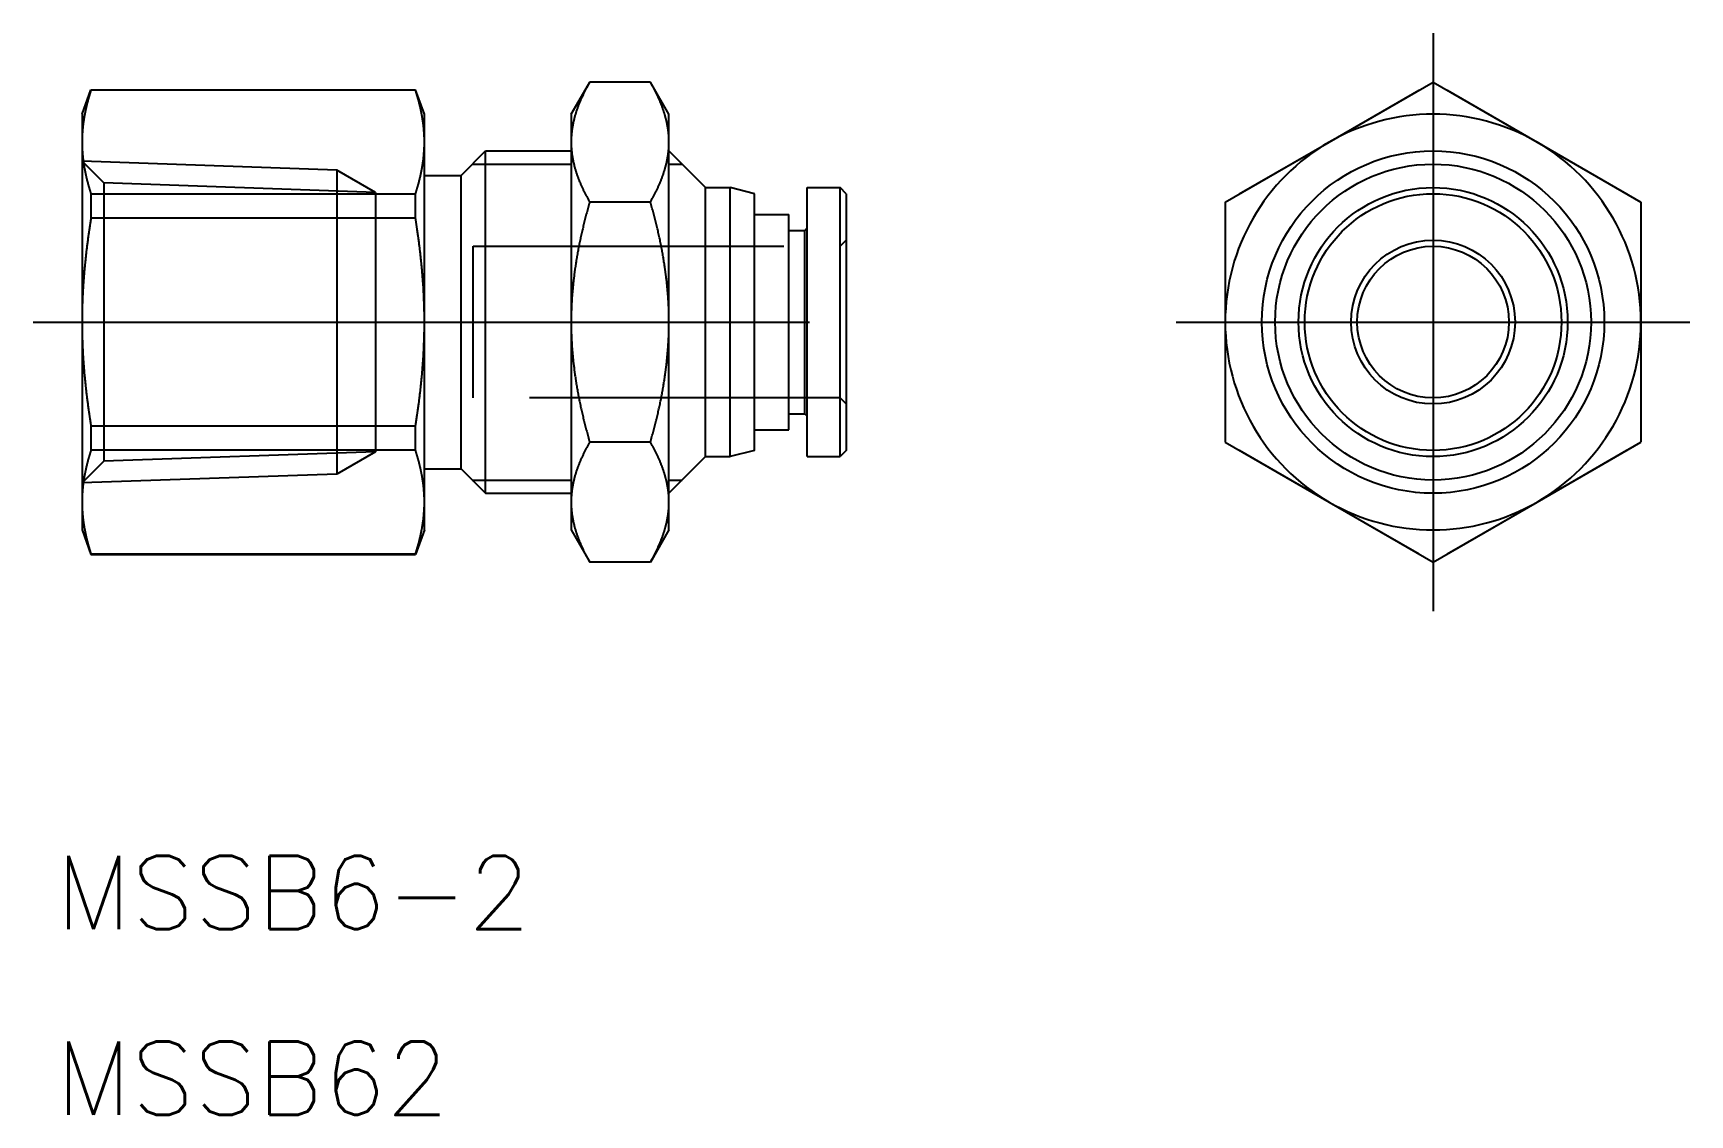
# Model space of a CAD drawing. Extents: x -2 to 65.7, y -32.4 to 11.8.
import ezdxf

# ---------------------------------------------------------------- set-up
doc = ezdxf.new("R2010")
doc.units = 0
doc.linetypes.add('CENTER', pattern=[50.8, 31.75, -6.35, 6.35, -6.35])
doc.linetypes.add('DASHED', pattern=[19.05, 12.7, -6.35])
doc.layers.get('0').update_dxf_attribs({"linetype": 'CONTINUOUS'})
doc.layers.add('CENTER', color=1, linetype='CENTER')
doc.styles.get("Standard").update_dxf_attribs({"font": 'txt.shx', "height": 3, "bigfont": 'bigfont.shx'})

msp = doc.modelspace()

# ---------------------------------------------------------------- texts
at = {"color": 7, "linetype": 'CONTINUOUS'}
for s, p in [('MSSB6-2', (-1.071, -24.83)), ('MSSB62', (-1.071, -32.418))]:
    msp.add_text(s, height=3, dxfattribs=at).set_placement(p)

# ---------------------------------------------------------------- linework, layer by layer
at = {"color": 7, "linetype": 'CONTINUOUS'}
for p, q in [((0, 8.5), (0.364, 9.5)), ((0.364, 9.5), (13.636, 9.5)), ((0.364, 9.5), (0.364, 9.483)), ((14, 8.5), (13.636, 9.5)), ((13.636, 9.483), (13.636, 9.5)), ((20, 8.5), (20.759, 9.815)), ((23.241, 9.815), (20.759, 9.815)), ((24, 8.5), (23.241, 9.815)), ((50.996, 7.361), (55.246, 9.815)), ((55.246, 9.815), (59.496, 7.361)), ((13.636, 9.483), (0.364, 9.483)), ((50.996, 7.361), (54.671, 9.483)), ((55.822, 9.483), (59.496, 7.361)), ((0, 8.5), (0, 7.361)), ((14, 7.361), (14, 8.5)), ((20, 8.5), (20, 7.361)), ((24, 7.361), (24, 8.5)), ((0, 7.361), (0, 0)), ((14, 0), (14, 7.361)), ((15.5, 6), (16.5, 7)), ((16.5, -7), (16.5, 7)), ((16.5, 7), (20, 7)), ((20, 7.361), (20, 0)), ((24, 0), (24, 7.361)), ((25.5, 5.5), (24, 7)), ((46.746, 4.907), (50.996, 7.361)), ((47.322, 5.24), (50.996, 7.361)), ((59.496, 7.361), (63.746, 4.907)), ((59.496, 7.361), (63.171, 5.24)), ((14, 6), (15.5, 6)), ((15.5, -6), (15.5, 6)), ((25.5, -5.5), (25.5, 5.5)), ((25.5, 5.5), (26.5, 5.5)), ((26.5, -5.5), (26.5, 5.5)), ((27.5, 5.25), (26.5, 5.5)), ((29.65, -5.5), (29.65, 5.5)), ((29.65, 5.5), (31, 5.5)), ((31, -5.5), (31, 5.5)), ((31.25, 5.25), (31, 5.5)), ((0.364, 5.24), (13.636, 5.24)), ((0.364, 5.24), (0.364, 4.243)), ((13.636, 4.243), (13.636, 5.24)), ((23.241, 4.907), (20.759, 4.907)), ((27.5, -5.25), (27.5, 5.25)), ((31.25, 5.25), (31.25, -5.25)), ((46.746, 4.907), (46.746, 0)), ((63.746, 4.907), (63.746, 0)), ((13.636, 4.243), (0.364, 4.243)), ((27.5, 4.4), (28.9, 4.4)), ((28.9, -4.4), (28.9, 4.4)), ((46.746, 4.243), (46.746, 0)), ((63.746, 4.243), (63.746, 0)), ((28.9, 3.75), (29.55, 3.75)), ((29.55, 3.75), (29.65, 3.85)), ((29.55, -3.75), (29.55, 3.75)), ((0, 0), (0, -7.361)), ((14, -7.361), (14, 0)), ((20, 0), (20, -7.361)), ((24, -7.361), (24, 0)), ((46.746, 0), (46.746, -4.907)), ((46.746, 0), (46.746, -4.243)), ((63.746, 0), (63.746, -4.907)), ((63.746, 0), (63.746, -4.243)), ((28.9, -3.75), (29.55, -3.75)), ((29.55, -3.75), (29.65, -3.85)), ((0.364, -4.243), (13.636, -4.243)), ((0.364, -4.243), (0.364, -5.24)), ((13.636, -5.24), (13.636, -4.243)), ((27.5, -4.4), (28.9, -4.4)), ((13.636, -5.24), (0.364, -5.24)), ((23.241, -4.907), (20.759, -4.907)), ((27.5, -5.25), (26.5, -5.5)), ((31.25, -5.25), (31, -5.5)), ((46.746, -4.907), (50.996, -7.361)), ((47.322, -5.24), (50.996, -7.361)), ((59.496, -7.361), (63.746, -4.907)), ((59.496, -7.361), (63.171, -5.24)), ((14, -6), (15.5, -6)), ((15.5, -6), (16.5, -7)), ((25.5, -5.5), (24, -7)), ((25.5, -5.5), (26.5, -5.5)), ((29.65, -5.5), (31, -5.5)), ((0, -7.361), (0, -8.5)), ((14, -8.5), (14, -7.361)), ((16.5, -7), (20, -7)), ((20, -7.361), (20, -8.5)), ((24, -8.5), (24, -7.361)), ((50.996, -7.361), (55.246, -9.815)), ((50.996, -7.361), (54.671, -9.483)), ((55.246, -9.815), (59.496, -7.361)), ((55.822, -9.483), (59.496, -7.361)), ((0, -8.5), (0.364, -9.5)), ((14, -8.5), (13.636, -9.5)), ((20, -8.5), (20.759, -9.815)), ((24, -8.5), (23.241, -9.815)), ((0.364, -9.483), (13.636, -9.483)), ((0.364, -9.483), (0.364, -9.5)), ((13.636, -9.5), (13.636, -9.483)), ((0.364, -9.5), (13.636, -9.5)), ((23.241, -9.815), (20.759, -9.815))]:
    msp.add_line(p, q, dxfattribs=at)
at = {"color": 3, "linetype": 'DASHED'}
for p, q in [((10.422, 6.215), (0, 6.578)), ((0, 6.578), (0.887, 5.692)), ((10.422, 6.215), (10.422, -6.215)), ((12, 5.303), (10.422, 6.215)), ((12, 5.303), (0.887, 5.692)), ((0.887, 5.692), (0.887, -5.692)), ((12, 5.303), (12, -5.303)), ((16, -3.1), (16, 3.1)), ((16, 3.1), (31, 3.1)), ((31, 3.1), (31.25, 3.35)), ((31, -3.1), (16, -3.1)), ((31.25, -3.35), (31, -3.1)), ((12, -5.303), (0.887, -5.692)), ((12, -5.303), (10.422, -6.215)), ((0, -6.579), (0.887, -5.692)), ((10.422, -6.215), (0, -6.579))]:
    msp.add_line(p, q, dxfattribs=at)
at = {"color": 3, "linetype": 'CONTINUOUS'}
for p, q in [((15.959, 6.458), (20, 6.458)), ((24, 6.458), (24.541, 6.458)), ((15.959, -6.459), (20, -6.459)), ((24, -6.459), (24.541, -6.459))]:
    msp.add_line(p, q, dxfattribs=at)
at = {"color": 7}
for points in [[(20.759, 9.815, 0), (20.743, 9.787, 0), (20.727, 9.759, 0), (20.712, 9.731, 0), (20.696, 9.704, 0), (20.681, 9.676, 0), (20.666, 9.648, 0), (20.651, 9.621, 0), (20.636, 9.593, 0), (20.621, 9.566, 0), (20.607, 9.539, 0), (20.593, 9.512, 0), (20.578, 9.485, 0), (20.564, 9.458, 0), (20.551, 9.431, 0), (20.537, 9.404, 0), (20.524, 9.377, 0), (20.511, 9.35, 0), (20.498, 9.323, 0), (20.485, 9.297, 0), (20.472, 9.27, 0), (20.46, 9.244, 0), (20.448, 9.217, 0), (20.435, 9.191, 0), (20.423, 9.164, 0), (20.412, 9.138, 0), (20.4, 9.112, 0), (20.389, 9.086, 0), (20.377, 9.06, 0), (20.366, 9.033, 0), (20.355, 9.007, 0), (20.345, 8.981, 0), (20.334, 8.955, 0), (20.323, 8.93, 0), (20.313, 8.904, 0), (20.303, 8.878, 0), (20.293, 8.852, 0), (20.283, 8.826, 0), (20.274, 8.801, 0), (20.264, 8.775, 0), (20.255, 8.749, 0), (20.246, 8.724, 0), (20.237, 8.698, 0), (20.228, 8.673, 0), (20.22, 8.647, 0), (20.211, 8.622, 0), (20.203, 8.596, 0), (20.195, 8.571, 0), (20.187, 8.546, 0), (20.179, 8.52, 0), (20.172, 8.495, 0), (20.164, 8.47, 0), (20.157, 8.444, 0), (20.15, 8.419, 0), (20.143, 8.394, 0), (20.136, 8.369, 0), (20.129, 8.344, 0), (20.123, 8.318, 0), (20.117, 8.293, 0), (20.11, 8.268, 0), (20.105, 8.243, 0), (20.099, 8.218, 0), (20.093, 8.193, 0), (20.088, 8.168, 0), (20.082, 8.142, 0), (20.077, 8.117, 0), (20.072, 8.092, 0), (20.067, 8.067, 0), (20.063, 8.042, 0), (20.058, 8.017, 0), (20.054, 7.992, 0), (20.05, 7.967, 0), (20.046, 7.942, 0), (20.042, 7.917, 0), (20.038, 7.892, 0), (20.035, 7.867, 0), (20.031, 7.841, 0), (20.028, 7.816, 0), (20.025, 7.791, 0), (20.022, 7.766, 0), (20.02, 7.741, 0), (20.017, 7.716, 0), (20.015, 7.691, 0), (20.012, 7.665, 0), (20.011, 7.64, 0), (20.009, 7.615, 0), (20.007, 7.59, 0), (20.006, 7.564, 0), (20.004, 7.539, 0), (20.003, 7.514, 0), (20.002, 7.488, 0), (20.001, 7.463, 0), (20.001, 7.438, 0), (20, 7.412, 0), (20, 7.387, 0), (20, 7.361, 0)], [(24, 7.361, 0), (24, 7.387, 0), (24, 7.412, 0), (23.999, 7.438, 0), (23.999, 7.463, 0), (23.998, 7.488, 0), (23.997, 7.514, 0), (23.996, 7.539, 0), (23.994, 7.564, 0), (23.993, 7.59, 0), (23.991, 7.615, 0), (23.989, 7.64, 0), (23.988, 7.665, 0), (23.985, 7.691, 0), (23.983, 7.716, 0), (23.98, 7.741, 0), (23.978, 7.766, 0), (23.975, 7.791, 0), (23.972, 7.816, 0), (23.969, 7.841, 0), (23.965, 7.867, 0), (23.962, 7.892, 0), (23.958, 7.917, 0), (23.954, 7.942, 0), (23.95, 7.967, 0), (23.946, 7.992, 0), (23.942, 8.017, 0), (23.937, 8.042, 0), (23.933, 8.067, 0), (23.928, 8.092, 0), (23.923, 8.117, 0), (23.918, 8.142, 0), (23.912, 8.168, 0), (23.907, 8.193, 0), (23.901, 8.218, 0), (23.895, 8.243, 0), (23.89, 8.268, 0), (23.883, 8.293, 0), (23.877, 8.318, 0), (23.871, 8.344, 0), (23.864, 8.369, 0), (23.857, 8.394, 0), (23.85, 8.419, 0), (23.843, 8.444, 0), (23.836, 8.47, 0), (23.828, 8.495, 0), (23.821, 8.52, 0), (23.813, 8.546, 0), (23.805, 8.571, 0), (23.797, 8.596, 0), (23.789, 8.622, 0), (23.78, 8.647, 0), (23.772, 8.673, 0), (23.763, 8.698, 0), (23.754, 8.724, 0), (23.745, 8.749, 0), (23.736, 8.775, 0), (23.726, 8.801, 0), (23.717, 8.826, 0), (23.707, 8.852, 0), (23.697, 8.878, 0), (23.687, 8.904, 0), (23.677, 8.93, 0), (23.666, 8.955, 0), (23.655, 8.981, 0), (23.645, 9.007, 0), (23.634, 9.033, 0), (23.623, 9.06, 0), (23.611, 9.086, 0), (23.6, 9.112, 0), (23.588, 9.138, 0), (23.577, 9.164, 0), (23.565, 9.191, 0), (23.552, 9.217, 0), (23.54, 9.244, 0), (23.528, 9.27, 0), (23.515, 9.297, 0), (23.502, 9.323, 0), (23.489, 9.35, 0), (23.476, 9.377, 0), (23.463, 9.404, 0), (23.449, 9.431, 0), (23.436, 9.458, 0), (23.422, 9.485, 0), (23.407, 9.512, 0), (23.393, 9.539, 0), (23.379, 9.566, 0), (23.364, 9.593, 0), (23.349, 9.621, 0), (23.334, 9.648, 0), (23.319, 9.676, 0), (23.304, 9.704, 0), (23.288, 9.731, 0), (23.273, 9.759, 0), (23.257, 9.787, 0), (23.241, 9.815, 0)], [(0.364, 9.483, 0), (0.357, 9.46, 0), (0.349, 9.437, 0), (0.342, 9.414, 0), (0.335, 9.391, 0), (0.328, 9.368, 0), (0.321, 9.345, 0), (0.314, 9.322, 0), (0.307, 9.3, 0), (0.3, 9.277, 0), (0.293, 9.254, 0), (0.286, 9.232, 0), (0.28, 9.209, 0), (0.273, 9.187, 0), (0.267, 9.164, 0), (0.26, 9.142, 0), (0.254, 9.119, 0), (0.248, 9.097, 0), (0.242, 9.074, 0), (0.236, 9.052, 0), (0.23, 9.029, 0), (0.224, 9.007, 0), (0.218, 8.985, 0), (0.212, 8.962, 0), (0.207, 8.94, 0), (0.201, 8.918, 0), (0.195, 8.895, 0), (0.19, 8.873, 0), (0.185, 8.851, 0), (0.179, 8.829, 0), (0.174, 8.807, 0), (0.169, 8.784, 0), (0.164, 8.762, 0), (0.159, 8.74, 0), (0.154, 8.718, 0), (0.149, 8.696, 0), (0.144, 8.674, 0), (0.139, 8.652, 0), (0.135, 8.629, 0), (0.13, 8.607, 0), (0.126, 8.585, 0), (0.121, 8.563, 0), (0.117, 8.541, 0), (0.113, 8.519, 0), (0.109, 8.497, 0), (0.104, 8.475, 0), (0.1, 8.453, 0), (0.096, 8.431, 0), (0.093, 8.409, 0), (0.089, 8.387, 0), (0.085, 8.365, 0), (0.081, 8.343, 0), (0.078, 8.321, 0), (0.074, 8.299, 0), (0.071, 8.277, 0), (0.068, 8.255, 0), (0.064, 8.233, 0), (0.061, 8.211, 0), (0.058, 8.189, 0), (0.055, 8.167, 0), (0.052, 8.145, 0), (0.049, 8.122, 0), (0.046, 8.1, 0), (0.044, 8.078, 0), (0.041, 8.056, 0), (0.039, 8.034, 0), (0.036, 8.012, 0), (0.034, 7.99, 0), (0.031, 7.968, 0), (0.029, 7.946, 0), (0.027, 7.923, 0), (0.025, 7.901, 0), (0.023, 7.879, 0), (0.021, 7.857, 0), (0.019, 7.835, 0), (0.017, 7.812, 0), (0.016, 7.79, 0), (0.014, 7.768, 0), (0.013, 7.745, 0), (0.011, 7.723, 0), (0.01, 7.701, 0), (0.009, 7.678, 0), (0.007, 7.656, 0), (0.006, 7.633, 0), (0.005, 7.611, 0), (0.004, 7.588, 0), (0.004, 7.566, 0), (0.003, 7.543, 0), (0.002, 7.521, 0), (0.002, 7.498, 0), (0.001, 7.475, 0), (0.001, 7.452, 0), (0, 7.43, 0), (0, 7.407, 0), (0, 7.384, 0), (0, 7.361, 0)], [(14, 7.361, 0), (14, 7.383, 0), (14, 7.405, 0), (14, 7.428, 0), (13.999, 7.45, 0), (13.999, 7.472, 0), (13.998, 7.494, 0), (13.998, 7.516, 0), (13.997, 7.538, 0), (13.997, 7.56, 0), (13.996, 7.582, 0), (13.995, 7.604, 0), (13.994, 7.625, 0), (13.993, 7.647, 0), (13.992, 7.669, 0), (13.991, 7.691, 0), (13.989, 7.713, 0), (13.988, 7.735, 0), (13.987, 7.757, 0), (13.985, 7.779, 0), (13.983, 7.801, 0), (13.982, 7.822, 0), (13.98, 7.844, 0), (13.978, 7.866, 0), (13.976, 7.888, 0), (13.974, 7.91, 0), (13.972, 7.932, 0), (13.97, 7.954, 0), (13.968, 7.975, 0), (13.966, 7.997, 0), (13.963, 8.019, 0), (13.961, 8.041, 0), (13.958, 8.063, 0), (13.956, 8.085, 0), (13.953, 8.106, 0), (13.95, 8.128, 0), (13.947, 8.15, 0), (13.944, 8.172, 0), (13.941, 8.194, 0), (13.938, 8.216, 0), (13.935, 8.238, 0), (13.932, 8.26, 0), (13.928, 8.282, 0), (13.925, 8.304, 0), (13.921, 8.326, 0), (13.918, 8.347, 0), (13.914, 8.369, 0), (13.91, 8.391, 0), (13.907, 8.414, 0), (13.903, 8.436, 0), (13.899, 8.458, 0), (13.895, 8.48, 0), (13.89, 8.502, 0), (13.886, 8.524, 0), (13.882, 8.546, 0), (13.878, 8.568, 0), (13.873, 8.59, 0), (13.869, 8.613, 0), (13.864, 8.635, 0), (13.859, 8.657, 0), (13.855, 8.679, 0), (13.85, 8.702, 0), (13.845, 8.724, 0), (13.84, 8.746, 0), (13.835, 8.769, 0), (13.83, 8.791, 0), (13.824, 8.814, 0), (13.819, 8.836, 0), (13.814, 8.859, 0), (13.808, 8.881, 0), (13.803, 8.904, 0), (13.797, 8.926, 0), (13.791, 8.949, 0), (13.785, 8.972, 0), (13.779, 8.995, 0), (13.773, 9.017, 0), (13.767, 9.04, 0), (13.761, 9.063, 0), (13.755, 9.086, 0), (13.749, 9.109, 0), (13.742, 9.132, 0), (13.736, 9.155, 0), (13.729, 9.178, 0), (13.723, 9.201, 0), (13.716, 9.224, 0), (13.709, 9.248, 0), (13.702, 9.271, 0), (13.695, 9.294, 0), (13.688, 9.317, 0), (13.681, 9.341, 0), (13.674, 9.364, 0), (13.666, 9.388, 0), (13.659, 9.411, 0), (13.651, 9.435, 0), (13.644, 9.459, 0), (13.636, 9.483, 0)], [(0, 7.361, 0), (0, 7.338, 0), (0, 7.316, 0), (0, 7.293, 0), (0.001, 7.27, 0), (0.001, 7.247, 0), (0.002, 7.225, 0), (0.002, 7.202, 0), (0.003, 7.179, 0), (0.004, 7.157, 0), (0.004, 7.134, 0), (0.005, 7.112, 0), (0.006, 7.089, 0), (0.007, 7.067, 0), (0.009, 7.044, 0), (0.01, 7.022, 0), (0.011, 6.999, 0), (0.013, 6.977, 0), (0.014, 6.955, 0), (0.016, 6.932, 0), (0.017, 6.91, 0), (0.019, 6.888, 0), (0.021, 6.866, 0), (0.023, 6.843, 0), (0.025, 6.821, 0), (0.027, 6.799, 0), (0.029, 6.777, 0), (0.031, 6.755, 0), (0.034, 6.733, 0), (0.036, 6.71, 0), (0.039, 6.688, 0), (0.041, 6.666, 0), (0.044, 6.644, 0), (0.046, 6.622, 0), (0.049, 6.6, 0), (0.052, 6.578, 0), (0.055, 6.556, 0), (0.058, 6.534, 0), (0.061, 6.512, 0), (0.064, 6.49, 0), (0.068, 6.468, 0), (0.071, 6.446, 0), (0.074, 6.424, 0), (0.078, 6.402, 0), (0.081, 6.38, 0), (0.085, 6.358, 0), (0.089, 6.336, 0), (0.093, 6.313, 0), (0.096, 6.291, 0), (0.1, 6.269, 0), (0.104, 6.247, 0), (0.109, 6.225, 0), (0.113, 6.203, 0), (0.117, 6.181, 0), (0.121, 6.159, 0), (0.126, 6.137, 0), (0.13, 6.115, 0), (0.135, 6.093, 0), (0.139, 6.071, 0), (0.144, 6.049, 0), (0.149, 6.027, 0), (0.154, 6.005, 0), (0.159, 5.982, 0), (0.164, 5.96, 0), (0.169, 5.938, 0), (0.174, 5.916, 0), (0.179, 5.894, 0), (0.185, 5.872, 0), (0.19, 5.849, 0), (0.195, 5.827, 0), (0.201, 5.805, 0), (0.207, 5.782, 0), (0.212, 5.76, 0), (0.218, 5.738, 0), (0.224, 5.716, 0), (0.23, 5.693, 0), (0.236, 5.671, 0), (0.242, 5.648, 0), (0.248, 5.626, 0), (0.254, 5.603, 0), (0.26, 5.581, 0), (0.267, 5.558, 0), (0.273, 5.536, 0), (0.28, 5.513, 0), (0.286, 5.491, 0), (0.293, 5.468, 0), (0.3, 5.445, 0), (0.307, 5.423, 0), (0.314, 5.4, 0), (0.321, 5.377, 0), (0.328, 5.354, 0), (0.335, 5.332, 0), (0.342, 5.309, 0), (0.349, 5.286, 0), (0.357, 5.263, 0), (0.364, 5.24, 0)], [(13.636, 5.24, 0), (13.644, 5.264, 0), (13.651, 5.287, 0), (13.659, 5.311, 0), (13.666, 5.335, 0), (13.674, 5.358, 0), (13.681, 5.382, 0), (13.688, 5.405, 0), (13.695, 5.428, 0), (13.702, 5.452, 0), (13.709, 5.475, 0), (13.716, 5.498, 0), (13.723, 5.521, 0), (13.729, 5.544, 0), (13.736, 5.567, 0), (13.742, 5.591, 0), (13.749, 5.614, 0), (13.755, 5.636, 0), (13.761, 5.659, 0), (13.767, 5.682, 0), (13.773, 5.705, 0), (13.779, 5.728, 0), (13.785, 5.751, 0), (13.791, 5.773, 0), (13.797, 5.796, 0), (13.803, 5.819, 0), (13.808, 5.841, 0), (13.814, 5.864, 0), (13.819, 5.886, 0), (13.824, 5.909, 0), (13.83, 5.931, 0), (13.835, 5.954, 0), (13.84, 5.976, 0), (13.845, 5.998, 0), (13.85, 6.021, 0), (13.855, 6.043, 0), (13.859, 6.065, 0), (13.864, 6.088, 0), (13.869, 6.11, 0), (13.873, 6.132, 0), (13.878, 6.154, 0), (13.882, 6.176, 0), (13.886, 6.199, 0), (13.89, 6.221, 0), (13.895, 6.243, 0), (13.899, 6.265, 0), (13.903, 6.287, 0), (13.907, 6.309, 0), (13.91, 6.331, 0), (13.914, 6.353, 0), (13.918, 6.375, 0), (13.921, 6.397, 0), (13.925, 6.419, 0), (13.928, 6.441, 0), (13.932, 6.463, 0), (13.935, 6.485, 0), (13.938, 6.507, 0), (13.941, 6.528, 0), (13.944, 6.55, 0), (13.947, 6.572, 0), (13.95, 6.594, 0), (13.953, 6.616, 0), (13.956, 6.638, 0), (13.958, 6.66, 0), (13.961, 6.682, 0), (13.963, 6.703, 0), (13.966, 6.725, 0), (13.968, 6.747, 0), (13.97, 6.769, 0), (13.972, 6.791, 0), (13.974, 6.813, 0), (13.976, 6.834, 0), (13.978, 6.856, 0), (13.98, 6.878, 0), (13.982, 6.9, 0), (13.983, 6.922, 0), (13.985, 6.944, 0), (13.987, 6.966, 0), (13.988, 6.987, 0), (13.989, 7.009, 0), (13.991, 7.031, 0), (13.992, 7.053, 0), (13.993, 7.075, 0), (13.994, 7.097, 0), (13.995, 7.119, 0), (13.996, 7.141, 0), (13.997, 7.163, 0), (13.997, 7.185, 0), (13.998, 7.207, 0), (13.998, 7.229, 0), (13.999, 7.251, 0), (13.999, 7.273, 0), (14, 7.295, 0), (14, 7.317, 0), (14, 7.339, 0), (14, 7.361, 0)], [(20, 7.361, 0), (20, 7.336, 0), (20, 7.31, 0), (20.001, 7.285, 0), (20.001, 7.259, 0), (20.002, 7.234, 0), (20.003, 7.209, 0), (20.004, 7.183, 0), (20.006, 7.158, 0), (20.007, 7.133, 0), (20.009, 7.108, 0), (20.011, 7.082, 0), (20.012, 7.057, 0), (20.015, 7.032, 0), (20.017, 7.007, 0), (20.02, 6.982, 0), (20.022, 6.956, 0), (20.025, 6.931, 0), (20.028, 6.906, 0), (20.031, 6.881, 0), (20.035, 6.856, 0), (20.038, 6.831, 0), (20.042, 6.806, 0), (20.046, 6.781, 0), (20.05, 6.756, 0), (20.054, 6.73, 0), (20.058, 6.705, 0), (20.063, 6.68, 0), (20.067, 6.655, 0), (20.072, 6.63, 0), (20.077, 6.605, 0), (20.082, 6.58, 0), (20.088, 6.555, 0), (20.093, 6.53, 0), (20.099, 6.505, 0), (20.105, 6.479, 0), (20.11, 6.454, 0), (20.117, 6.429, 0), (20.123, 6.404, 0), (20.129, 6.379, 0), (20.136, 6.354, 0), (20.143, 6.328, 0), (20.15, 6.303, 0), (20.157, 6.278, 0), (20.164, 6.253, 0), (20.172, 6.227, 0), (20.179, 6.202, 0), (20.187, 6.177, 0), (20.195, 6.151, 0), (20.203, 6.126, 0), (20.211, 6.101, 0), (20.22, 6.075, 0), (20.228, 6.05, 0), (20.237, 6.024, 0), (20.246, 5.999, 0), (20.255, 5.973, 0), (20.264, 5.947, 0), (20.274, 5.922, 0), (20.283, 5.896, 0), (20.293, 5.87, 0), (20.303, 5.845, 0), (20.313, 5.819, 0), (20.323, 5.793, 0), (20.334, 5.767, 0), (20.345, 5.741, 0), (20.355, 5.715, 0), (20.366, 5.689, 0), (20.377, 5.663, 0), (20.389, 5.637, 0), (20.4, 5.611, 0), (20.412, 5.584, 0), (20.423, 5.558, 0), (20.435, 5.532, 0), (20.448, 5.505, 0), (20.46, 5.479, 0), (20.472, 5.452, 0), (20.485, 5.426, 0), (20.498, 5.399, 0), (20.511, 5.372, 0), (20.524, 5.346, 0), (20.537, 5.319, 0), (20.551, 5.292, 0), (20.564, 5.265, 0), (20.578, 5.238, 0), (20.593, 5.211, 0), (20.607, 5.184, 0), (20.621, 5.156, 0), (20.636, 5.129, 0), (20.651, 5.102, 0), (20.666, 5.074, 0), (20.681, 5.047, 0), (20.696, 5.019, 0), (20.712, 4.991, 0), (20.727, 4.963, 0), (20.743, 4.935, 0), (20.759, 4.907, 0)], [(23.241, 4.907, 0), (23.257, 4.935, 0), (23.273, 4.963, 0), (23.288, 4.991, 0), (23.304, 5.019, 0), (23.319, 5.047, 0), (23.334, 5.074, 0), (23.349, 5.102, 0), (23.364, 5.129, 0), (23.379, 5.156, 0), (23.393, 5.184, 0), (23.407, 5.211, 0), (23.422, 5.238, 0), (23.436, 5.265, 0), (23.449, 5.292, 0), (23.463, 5.319, 0), (23.476, 5.346, 0), (23.489, 5.372, 0), (23.502, 5.399, 0), (23.515, 5.426, 0), (23.528, 5.452, 0), (23.54, 5.479, 0), (23.552, 5.505, 0), (23.565, 5.532, 0), (23.577, 5.558, 0), (23.588, 5.584, 0), (23.6, 5.611, 0), (23.611, 5.637, 0), (23.623, 5.663, 0), (23.634, 5.689, 0), (23.645, 5.715, 0), (23.655, 5.741, 0), (23.666, 5.767, 0), (23.677, 5.793, 0), (23.687, 5.819, 0), (23.697, 5.845, 0), (23.707, 5.87, 0), (23.717, 5.896, 0), (23.726, 5.922, 0), (23.736, 5.947, 0), (23.745, 5.973, 0), (23.754, 5.999, 0), (23.763, 6.024, 0), (23.772, 6.05, 0), (23.78, 6.075, 0), (23.789, 6.101, 0), (23.797, 6.126, 0), (23.805, 6.151, 0), (23.813, 6.177, 0), (23.821, 6.202, 0), (23.828, 6.227, 0), (23.836, 6.253, 0), (23.843, 6.278, 0), (23.85, 6.303, 0), (23.857, 6.328, 0), (23.864, 6.354, 0), (23.871, 6.379, 0), (23.877, 6.404, 0), (23.883, 6.429, 0), (23.89, 6.454, 0), (23.895, 6.479, 0), (23.901, 6.505, 0), (23.907, 6.53, 0), (23.912, 6.555, 0), (23.918, 6.58, 0), (23.923, 6.605, 0), (23.928, 6.63, 0), (23.933, 6.655, 0), (23.937, 6.68, 0), (23.942, 6.705, 0), (23.946, 6.73, 0), (23.95, 6.756, 0), (23.954, 6.781, 0), (23.958, 6.806, 0), (23.962, 6.831, 0), (23.965, 6.856, 0), (23.969, 6.881, 0), (23.972, 6.906, 0), (23.975, 6.931, 0), (23.978, 6.956, 0), (23.98, 6.982, 0), (23.983, 7.007, 0), (23.985, 7.032, 0), (23.988, 7.057, 0), (23.989, 7.082, 0), (23.991, 7.108, 0), (23.993, 7.133, 0), (23.994, 7.158, 0), (23.996, 7.183, 0), (23.997, 7.209, 0), (23.998, 7.234, 0), (23.999, 7.259, 0), (23.999, 7.285, 0), (24, 7.31, 0), (24, 7.336, 0), (24, 7.361, 0)], [(20.759, 4.907, 0), (20.743, 4.852, 0), (20.727, 4.796, 0), (20.712, 4.74, 0), (20.696, 4.685, 0), (20.681, 4.629, 0), (20.666, 4.574, 0), (20.651, 4.519, 0), (20.636, 4.464, 0), (20.621, 4.41, 0), (20.607, 4.355, 0), (20.593, 4.301, 0), (20.578, 4.247, 0), (20.564, 4.193, 0), (20.551, 4.139, 0), (20.537, 4.085, 0), (20.524, 4.031, 0), (20.511, 3.978, 0), (20.498, 3.924, 0), (20.485, 3.871, 0), (20.472, 3.818, 0), (20.46, 3.765, 0), (20.448, 3.712, 0), (20.435, 3.659, 0), (20.423, 3.606, 0), (20.412, 3.554, 0), (20.4, 3.501, 0), (20.389, 3.449, 0), (20.377, 3.397, 0), (20.366, 3.344, 0), (20.355, 3.292, 0), (20.345, 3.24, 0), (20.334, 3.189, 0), (20.323, 3.137, 0), (20.313, 3.085, 0), (20.303, 3.033, 0), (20.293, 2.982, 0), (20.283, 2.93, 0), (20.274, 2.879, 0), (20.264, 2.828, 0), (20.255, 2.776, 0), (20.246, 2.725, 0), (20.237, 2.674, 0), (20.228, 2.623, 0), (20.22, 2.572, 0), (20.211, 2.521, 0), (20.203, 2.47, 0), (20.195, 2.42, 0), (20.187, 2.369, 0), (20.179, 2.318, 0), (20.172, 2.268, 0), (20.164, 2.217, 0), (20.157, 2.166, 0), (20.15, 2.116, 0), (20.143, 2.066, 0), (20.136, 2.015, 0), (20.129, 1.965, 0), (20.123, 1.914, 0), (20.117, 1.864, 0), (20.11, 1.814, 0), (20.105, 1.763, 0), (20.099, 1.713, 0), (20.093, 1.663, 0), (20.088, 1.613, 0), (20.082, 1.563, 0), (20.077, 1.512, 0), (20.072, 1.462, 0), (20.067, 1.412, 0), (20.063, 1.362, 0), (20.058, 1.312, 0), (20.054, 1.262, 0), (20.05, 1.211, 0), (20.046, 1.161, 0), (20.042, 1.111, 0), (20.038, 1.061, 0), (20.035, 1.011, 0), (20.031, 0.96, 0), (20.028, 0.91, 0), (20.025, 0.86, 0), (20.022, 0.81, 0), (20.02, 0.759, 0), (20.017, 0.709, 0), (20.015, 0.659, 0), (20.012, 0.608, 0), (20.011, 0.558, 0), (20.009, 0.507, 0), (20.007, 0.457, 0), (20.006, 0.406, 0), (20.004, 0.356, 0), (20.003, 0.305, 0), (20.002, 0.254, 0), (20.001, 0.204, 0), (20.001, 0.153, 0), (20, 0.102, 0), (20, 0.051, 0), (20, 0, 0)], [(24, 0, 0), (24, 0.051, 0), (24, 0.102, 0), (23.999, 0.153, 0), (23.999, 0.204, 0), (23.998, 0.254, 0), (23.997, 0.305, 0), (23.996, 0.356, 0), (23.994, 0.406, 0), (23.993, 0.457, 0), (23.991, 0.507, 0), (23.989, 0.558, 0), (23.988, 0.608, 0), (23.985, 0.659, 0), (23.983, 0.709, 0), (23.98, 0.759, 0), (23.978, 0.81, 0), (23.975, 0.86, 0), (23.972, 0.91, 0), (23.969, 0.96, 0), (23.965, 1.011, 0), (23.962, 1.061, 0), (23.958, 1.111, 0), (23.954, 1.161, 0), (23.95, 1.211, 0), (23.946, 1.262, 0), (23.942, 1.312, 0), (23.937, 1.362, 0), (23.933, 1.412, 0), (23.928, 1.462, 0), (23.923, 1.512, 0), (23.918, 1.563, 0), (23.912, 1.613, 0), (23.907, 1.663, 0), (23.901, 1.713, 0), (23.895, 1.763, 0), (23.89, 1.814, 0), (23.883, 1.864, 0), (23.877, 1.914, 0), (23.871, 1.965, 0), (23.864, 2.015, 0), (23.857, 2.066, 0), (23.85, 2.116, 0), (23.843, 2.166, 0), (23.836, 2.217, 0), (23.828, 2.268, 0), (23.821, 2.318, 0), (23.813, 2.369, 0), (23.805, 2.42, 0), (23.797, 2.47, 0), (23.789, 2.521, 0), (23.78, 2.572, 0), (23.772, 2.623, 0), (23.763, 2.674, 0), (23.754, 2.725, 0), (23.745, 2.776, 0), (23.736, 2.828, 0), (23.726, 2.879, 0), (23.717, 2.93, 0), (23.707, 2.982, 0), (23.697, 3.033, 0), (23.687, 3.085, 0), (23.677, 3.137, 0), (23.666, 3.189, 0), (23.655, 3.24, 0), (23.645, 3.292, 0), (23.634, 3.344, 0), (23.623, 3.397, 0), (23.611, 3.449, 0), (23.6, 3.501, 0), (23.588, 3.554, 0), (23.577, 3.606, 0), (23.565, 3.659, 0), (23.552, 3.712, 0), (23.54, 3.765, 0), (23.528, 3.818, 0), (23.515, 3.871, 0), (23.502, 3.924, 0), (23.489, 3.978, 0), (23.476, 4.031, 0), (23.463, 4.085, 0), (23.449, 4.139, 0), (23.436, 4.193, 0), (23.422, 4.247, 0), (23.407, 4.301, 0), (23.393, 4.355, 0), (23.379, 4.41, 0), (23.364, 4.464, 0), (23.349, 4.519, 0), (23.334, 4.574, 0), (23.319, 4.629, 0), (23.304, 4.685, 0), (23.288, 4.74, 0), (23.273, 4.796, 0), (23.257, 4.852, 0), (23.241, 4.907, 0)], [(0.364, 4.243, 0), (0.357, 4.197, 0), (0.349, 4.151, 0), (0.342, 4.105, 0), (0.335, 4.059, 0), (0.328, 4.014, 0), (0.321, 3.968, 0), (0.314, 3.923, 0), (0.307, 3.877, 0), (0.3, 3.832, 0), (0.293, 3.786, 0), (0.286, 3.741, 0), (0.28, 3.696, 0), (0.273, 3.651, 0), (0.267, 3.606, 0), (0.26, 3.561, 0), (0.254, 3.516, 0), (0.248, 3.471, 0), (0.242, 3.426, 0), (0.236, 3.381, 0), (0.23, 3.336, 0), (0.224, 3.291, 0), (0.218, 3.247, 0), (0.212, 3.202, 0), (0.207, 3.157, 0), (0.201, 3.113, 0), (0.195, 3.068, 0), (0.19, 3.024, 0), (0.185, 2.979, 0), (0.179, 2.935, 0), (0.174, 2.891, 0), (0.169, 2.846, 0), (0.164, 2.802, 0), (0.159, 2.758, 0), (0.154, 2.713, 0), (0.149, 2.669, 0), (0.144, 2.625, 0), (0.139, 2.581, 0), (0.135, 2.536, 0), (0.13, 2.492, 0), (0.126, 2.448, 0), (0.121, 2.404, 0), (0.117, 2.36, 0), (0.113, 2.316, 0), (0.109, 2.272, 0), (0.104, 2.228, 0), (0.1, 2.184, 0), (0.096, 2.14, 0), (0.093, 2.095, 0), (0.089, 2.051, 0), (0.085, 2.007, 0), (0.081, 1.963, 0), (0.078, 1.919, 0), (0.074, 1.875, 0), (0.071, 1.831, 0), (0.068, 1.787, 0), (0.064, 1.743, 0), (0.061, 1.699, 0), (0.058, 1.655, 0), (0.055, 1.611, 0), (0.052, 1.567, 0), (0.049, 1.522, 0), (0.046, 1.478, 0), (0.044, 1.434, 0), (0.041, 1.39, 0), (0.039, 1.346, 0), (0.036, 1.302, 0), (0.034, 1.257, 0), (0.031, 1.213, 0), (0.029, 1.169, 0), (0.027, 1.124, 0), (0.025, 1.08, 0), (0.023, 1.036, 0), (0.021, 0.991, 0), (0.019, 0.947, 0), (0.017, 0.902, 0), (0.016, 0.857, 0), (0.014, 0.813, 0), (0.013, 0.768, 0), (0.011, 0.723, 0), (0.01, 0.679, 0), (0.009, 0.634, 0), (0.007, 0.589, 0), (0.006, 0.544, 0), (0.005, 0.499, 0), (0.004, 0.454, 0), (0.004, 0.409, 0), (0.003, 0.364, 0), (0.002, 0.319, 0), (0.002, 0.273, 0), (0.001, 0.228, 0), (0.001, 0.183, 0), (0, 0.137, 0), (0, 0.091, 0), (0, 0.046, 0), (0, 0, 0)], [(14, 0, 0), (14, 0.044, 0), (14, 0.088, 0), (14, 0.133, 0), (13.999, 0.177, 0), (13.999, 0.221, 0), (13.998, 0.265, 0), (13.998, 0.309, 0), (13.997, 0.353, 0), (13.997, 0.397, 0), (13.996, 0.441, 0), (13.995, 0.485, 0), (13.994, 0.529, 0), (13.993, 0.572, 0), (13.992, 0.616, 0), (13.991, 0.66, 0), (13.989, 0.704, 0), (13.988, 0.748, 0), (13.987, 0.791, 0), (13.985, 0.835, 0), (13.983, 0.879, 0), (13.982, 0.922, 0), (13.98, 0.966, 0), (13.978, 1.01, 0), (13.976, 1.054, 0), (13.974, 1.097, 0), (13.972, 1.141, 0), (13.97, 1.185, 0), (13.968, 1.228, 0), (13.966, 1.272, 0), (13.963, 1.316, 0), (13.961, 1.359, 0), (13.958, 1.403, 0), (13.956, 1.447, 0), (13.953, 1.49, 0), (13.95, 1.534, 0), (13.947, 1.578, 0), (13.944, 1.622, 0), (13.941, 1.665, 0), (13.938, 1.709, 0), (13.935, 1.753, 0), (13.932, 1.797, 0), (13.928, 1.841, 0), (13.925, 1.885, 0), (13.921, 1.929, 0), (13.918, 1.973, 0), (13.914, 2.017, 0), (13.91, 2.061, 0), (13.907, 2.105, 0), (13.903, 2.149, 0), (13.899, 2.193, 0), (13.895, 2.237, 0), (13.89, 2.281, 0), (13.886, 2.325, 0), (13.882, 2.37, 0), (13.878, 2.414, 0), (13.873, 2.458, 0), (13.869, 2.503, 0), (13.864, 2.547, 0), (13.859, 2.592, 0), (13.855, 2.636, 0), (13.85, 2.681, 0), (13.845, 2.726, 0), (13.84, 2.77, 0), (13.835, 2.815, 0), (13.83, 2.86, 0), (13.824, 2.905, 0), (13.819, 2.95, 0), (13.814, 2.995, 0), (13.808, 3.04, 0), (13.803, 3.085, 0), (13.797, 3.131, 0), (13.791, 3.176, 0), (13.785, 3.221, 0), (13.779, 3.267, 0), (13.773, 3.312, 0), (13.767, 3.358, 0), (13.761, 3.404, 0), (13.755, 3.45, 0), (13.749, 3.495, 0), (13.742, 3.541, 0), (13.736, 3.587, 0), (13.729, 3.634, 0), (13.723, 3.68, 0), (13.716, 3.726, 0), (13.709, 3.773, 0), (13.702, 3.819, 0), (13.695, 3.866, 0), (13.688, 3.913, 0), (13.681, 3.959, 0), (13.674, 4.006, 0), (13.666, 4.053, 0), (13.659, 4.101, 0), (13.651, 4.148, 0), (13.644, 4.195, 0), (13.636, 4.243, 0)], [(0, 0, 0), (0, -0.046, 0), (0, -0.091, 0), (0, -0.137, 0), (0.001, -0.183, 0), (0.001, -0.228, 0), (0.002, -0.273, 0), (0.002, -0.319, 0), (0.003, -0.364, 0), (0.004, -0.409, 0), (0.004, -0.454, 0), (0.005, -0.499, 0), (0.006, -0.544, 0), (0.007, -0.589, 0), (0.009, -0.634, 0), (0.01, -0.679, 0), (0.011, -0.723, 0), (0.013, -0.768, 0), (0.014, -0.813, 0), (0.016, -0.857, 0), (0.017, -0.902, 0), (0.019, -0.947, 0), (0.021, -0.991, 0), (0.023, -1.036, 0), (0.025, -1.08, 0), (0.027, -1.124, 0), (0.029, -1.169, 0), (0.031, -1.213, 0), (0.034, -1.257, 0), (0.036, -1.302, 0), (0.039, -1.346, 0), (0.041, -1.39, 0), (0.044, -1.434, 0), (0.046, -1.478, 0), (0.049, -1.522, 0), (0.052, -1.567, 0), (0.055, -1.611, 0), (0.058, -1.655, 0), (0.061, -1.699, 0), (0.064, -1.743, 0), (0.068, -1.787, 0), (0.071, -1.831, 0), (0.074, -1.875, 0), (0.078, -1.919, 0), (0.081, -1.963, 0), (0.085, -2.007, 0), (0.089, -2.051, 0), (0.093, -2.095, 0), (0.096, -2.14, 0), (0.1, -2.184, 0), (0.104, -2.228, 0), (0.109, -2.272, 0), (0.113, -2.316, 0), (0.117, -2.36, 0), (0.121, -2.404, 0), (0.126, -2.448, 0), (0.13, -2.492, 0), (0.135, -2.536, 0), (0.139, -2.581, 0), (0.144, -2.625, 0), (0.149, -2.669, 0), (0.154, -2.713, 0), (0.159, -2.758, 0), (0.164, -2.802, 0), (0.169, -2.846, 0), (0.174, -2.891, 0), (0.179, -2.935, 0), (0.185, -2.979, 0), (0.19, -3.024, 0), (0.195, -3.068, 0), (0.201, -3.113, 0), (0.207, -3.157, 0), (0.212, -3.202, 0), (0.218, -3.247, 0), (0.224, -3.291, 0), (0.23, -3.336, 0), (0.236, -3.381, 0), (0.242, -3.426, 0), (0.248, -3.471, 0), (0.254, -3.516, 0), (0.26, -3.561, 0), (0.267, -3.606, 0), (0.273, -3.651, 0), (0.28, -3.696, 0), (0.286, -3.741, 0), (0.293, -3.786, 0), (0.3, -3.832, 0), (0.307, -3.877, 0), (0.314, -3.923, 0), (0.321, -3.968, 0), (0.328, -4.014, 0), (0.335, -4.059, 0), (0.342, -4.105, 0), (0.349, -4.151, 0), (0.357, -4.197, 0), (0.364, -4.243, 0)], [(13.636, -4.243, 0), (13.644, -4.195, 0), (13.651, -4.148, 0), (13.659, -4.101, 0), (13.666, -4.053, 0), (13.674, -4.006, 0), (13.681, -3.959, 0), (13.688, -3.913, 0), (13.695, -3.866, 0), (13.702, -3.819, 0), (13.709, -3.773, 0), (13.716, -3.726, 0), (13.723, -3.68, 0), (13.729, -3.634, 0), (13.736, -3.587, 0), (13.742, -3.541, 0), (13.749, -3.495, 0), (13.755, -3.45, 0), (13.761, -3.404, 0), (13.767, -3.358, 0), (13.773, -3.312, 0), (13.779, -3.267, 0), (13.785, -3.221, 0), (13.791, -3.176, 0), (13.797, -3.131, 0), (13.803, -3.085, 0), (13.808, -3.04, 0), (13.814, -2.995, 0), (13.819, -2.95, 0), (13.824, -2.905, 0), (13.83, -2.86, 0), (13.835, -2.815, 0), (13.84, -2.77, 0), (13.845, -2.726, 0), (13.85, -2.681, 0), (13.855, -2.636, 0), (13.859, -2.592, 0), (13.864, -2.547, 0), (13.869, -2.503, 0), (13.873, -2.458, 0), (13.878, -2.414, 0), (13.882, -2.37, 0), (13.886, -2.325, 0), (13.89, -2.281, 0), (13.895, -2.237, 0), (13.899, -2.193, 0), (13.903, -2.149, 0), (13.907, -2.105, 0), (13.91, -2.061, 0), (13.914, -2.017, 0), (13.918, -1.973, 0), (13.921, -1.929, 0), (13.925, -1.885, 0), (13.928, -1.841, 0), (13.932, -1.797, 0), (13.935, -1.753, 0), (13.938, -1.709, 0), (13.941, -1.665, 0), (13.944, -1.622, 0), (13.947, -1.578, 0), (13.95, -1.534, 0), (13.953, -1.49, 0), (13.956, -1.447, 0), (13.958, -1.403, 0), (13.961, -1.359, 0), (13.963, -1.316, 0), (13.966, -1.272, 0), (13.968, -1.228, 0), (13.97, -1.185, 0), (13.972, -1.141, 0), (13.974, -1.097, 0), (13.976, -1.054, 0), (13.978, -1.01, 0), (13.98, -0.966, 0), (13.982, -0.922, 0), (13.983, -0.879, 0), (13.985, -0.835, 0), (13.987, -0.791, 0), (13.988, -0.748, 0), (13.989, -0.704, 0), (13.991, -0.66, 0), (13.992, -0.616, 0), (13.993, -0.572, 0), (13.994, -0.529, 0), (13.995, -0.485, 0), (13.996, -0.441, 0), (13.997, -0.397, 0), (13.997, -0.353, 0), (13.998, -0.309, 0), (13.998, -0.265, 0), (13.999, -0.221, 0), (13.999, -0.177, 0), (14, -0.133, 0), (14, -0.088, 0), (14, -0.044, 0), (14, 0, 0)], [(20, 0, 0), (20, -0.051, 0), (20, -0.102, 0), (20.001, -0.153, 0), (20.001, -0.204, 0), (20.002, -0.254, 0), (20.003, -0.305, 0), (20.004, -0.356, 0), (20.006, -0.406, 0), (20.007, -0.457, 0), (20.009, -0.507, 0), (20.011, -0.558, 0), (20.012, -0.608, 0), (20.015, -0.659, 0), (20.017, -0.709, 0), (20.02, -0.759, 0), (20.022, -0.81, 0), (20.025, -0.86, 0), (20.028, -0.91, 0), (20.031, -0.96, 0), (20.035, -1.011, 0), (20.038, -1.061, 0), (20.042, -1.111, 0), (20.046, -1.161, 0), (20.05, -1.211, 0), (20.054, -1.262, 0), (20.058, -1.312, 0), (20.063, -1.362, 0), (20.067, -1.412, 0), (20.072, -1.462, 0), (20.077, -1.512, 0), (20.082, -1.563, 0), (20.088, -1.613, 0), (20.093, -1.663, 0), (20.099, -1.713, 0), (20.105, -1.763, 0), (20.11, -1.814, 0), (20.117, -1.864, 0), (20.123, -1.914, 0), (20.129, -1.965, 0), (20.136, -2.015, 0), (20.143, -2.066, 0), (20.15, -2.116, 0), (20.157, -2.166, 0), (20.164, -2.217, 0), (20.172, -2.268, 0), (20.179, -2.318, 0), (20.187, -2.369, 0), (20.195, -2.42, 0), (20.203, -2.47, 0), (20.211, -2.521, 0), (20.22, -2.572, 0), (20.228, -2.623, 0), (20.237, -2.674, 0), (20.246, -2.725, 0), (20.255, -2.776, 0), (20.264, -2.828, 0), (20.274, -2.879, 0), (20.283, -2.93, 0), (20.293, -2.982, 0), (20.303, -3.033, 0), (20.313, -3.085, 0), (20.323, -3.137, 0), (20.334, -3.189, 0), (20.345, -3.24, 0), (20.355, -3.292, 0), (20.366, -3.344, 0), (20.377, -3.397, 0), (20.389, -3.449, 0), (20.4, -3.501, 0), (20.412, -3.554, 0), (20.423, -3.606, 0), (20.435, -3.659, 0), (20.448, -3.712, 0), (20.46, -3.765, 0), (20.472, -3.818, 0), (20.485, -3.871, 0), (20.498, -3.924, 0), (20.511, -3.978, 0), (20.524, -4.031, 0), (20.537, -4.085, 0), (20.551, -4.139, 0), (20.564, -4.193, 0), (20.578, -4.247, 0), (20.593, -4.301, 0), (20.607, -4.355, 0), (20.621, -4.41, 0), (20.636, -4.464, 0), (20.651, -4.519, 0), (20.666, -4.574, 0), (20.681, -4.629, 0), (20.696, -4.685, 0), (20.712, -4.74, 0), (20.727, -4.796, 0), (20.743, -4.852, 0), (20.759, -4.907, 0)], [(23.241, -4.907, 0), (23.257, -4.852, 0), (23.273, -4.796, 0), (23.288, -4.74, 0), (23.304, -4.685, 0), (23.319, -4.629, 0), (23.334, -4.574, 0), (23.349, -4.519, 0), (23.364, -4.464, 0), (23.379, -4.41, 0), (23.393, -4.355, 0), (23.407, -4.301, 0), (23.422, -4.247, 0), (23.436, -4.193, 0), (23.449, -4.139, 0), (23.463, -4.085, 0), (23.476, -4.031, 0), (23.489, -3.978, 0), (23.502, -3.924, 0), (23.515, -3.871, 0), (23.528, -3.818, 0), (23.54, -3.765, 0), (23.552, -3.712, 0), (23.565, -3.659, 0), (23.577, -3.606, 0), (23.588, -3.554, 0), (23.6, -3.501, 0), (23.611, -3.449, 0), (23.623, -3.397, 0), (23.634, -3.344, 0), (23.645, -3.292, 0), (23.655, -3.24, 0), (23.666, -3.189, 0), (23.677, -3.137, 0), (23.687, -3.085, 0), (23.697, -3.033, 0), (23.707, -2.982, 0), (23.717, -2.93, 0), (23.726, -2.879, 0), (23.736, -2.828, 0), (23.745, -2.776, 0), (23.754, -2.725, 0), (23.763, -2.674, 0), (23.772, -2.623, 0), (23.78, -2.572, 0), (23.789, -2.521, 0), (23.797, -2.47, 0), (23.805, -2.42, 0), (23.813, -2.369, 0), (23.821, -2.318, 0), (23.828, -2.268, 0), (23.836, -2.217, 0), (23.843, -2.166, 0), (23.85, -2.116, 0), (23.857, -2.066, 0), (23.864, -2.015, 0), (23.871, -1.965, 0), (23.877, -1.914, 0), (23.883, -1.864, 0), (23.89, -1.814, 0), (23.895, -1.763, 0), (23.901, -1.713, 0), (23.907, -1.663, 0), (23.912, -1.613, 0), (23.918, -1.563, 0), (23.923, -1.512, 0), (23.928, -1.462, 0), (23.933, -1.412, 0), (23.937, -1.362, 0), (23.942, -1.312, 0), (23.946, -1.262, 0), (23.95, -1.211, 0), (23.954, -1.161, 0), (23.958, -1.111, 0), (23.962, -1.061, 0), (23.965, -1.011, 0), (23.969, -0.96, 0), (23.972, -0.91, 0), (23.975, -0.86, 0), (23.978, -0.81, 0), (23.98, -0.759, 0), (23.983, -0.709, 0), (23.985, -0.659, 0), (23.988, -0.608, 0), (23.989, -0.558, 0), (23.991, -0.507, 0), (23.993, -0.457, 0), (23.994, -0.406, 0), (23.996, -0.356, 0), (23.997, -0.305, 0), (23.998, -0.254, 0), (23.999, -0.204, 0), (23.999, -0.153, 0), (24, -0.102, 0), (24, -0.051, 0), (24, 0, 0)], [(0.364, -5.24, 0), (0.357, -5.263, 0), (0.349, -5.286, 0), (0.342, -5.309, 0), (0.335, -5.332, 0), (0.328, -5.354, 0), (0.321, -5.377, 0), (0.314, -5.4, 0), (0.307, -5.423, 0), (0.3, -5.445, 0), (0.293, -5.468, 0), (0.286, -5.491, 0), (0.28, -5.513, 0), (0.273, -5.536, 0), (0.267, -5.558, 0), (0.26, -5.581, 0), (0.254, -5.603, 0), (0.248, -5.626, 0), (0.242, -5.648, 0), (0.236, -5.671, 0), (0.23, -5.693, 0), (0.224, -5.716, 0), (0.218, -5.738, 0), (0.212, -5.76, 0), (0.207, -5.782, 0), (0.201, -5.805, 0), (0.195, -5.827, 0), (0.19, -5.849, 0), (0.185, -5.872, 0), (0.179, -5.894, 0), (0.174, -5.916, 0), (0.169, -5.938, 0), (0.164, -5.96, 0), (0.159, -5.982, 0), (0.154, -6.005, 0), (0.149, -6.027, 0), (0.144, -6.049, 0), (0.139, -6.071, 0), (0.135, -6.093, 0), (0.13, -6.115, 0), (0.126, -6.137, 0), (0.121, -6.159, 0), (0.117, -6.181, 0), (0.113, -6.203, 0), (0.109, -6.225, 0), (0.104, -6.247, 0), (0.1, -6.269, 0), (0.096, -6.291, 0), (0.093, -6.313, 0), (0.089, -6.336, 0), (0.085, -6.358, 0), (0.081, -6.38, 0), (0.078, -6.402, 0), (0.074, -6.424, 0), (0.071, -6.446, 0), (0.068, -6.468, 0), (0.064, -6.49, 0), (0.061, -6.512, 0), (0.058, -6.534, 0), (0.055, -6.556, 0), (0.052, -6.578, 0), (0.049, -6.6, 0), (0.046, -6.622, 0), (0.044, -6.644, 0), (0.041, -6.666, 0), (0.039, -6.688, 0), (0.036, -6.71, 0), (0.034, -6.733, 0), (0.031, -6.755, 0), (0.029, -6.777, 0), (0.027, -6.799, 0), (0.025, -6.821, 0), (0.023, -6.843, 0), (0.021, -6.866, 0), (0.019, -6.888, 0), (0.017, -6.91, 0), (0.016, -6.932, 0), (0.014, -6.955, 0), (0.013, -6.977, 0), (0.011, -6.999, 0), (0.01, -7.022, 0), (0.009, -7.044, 0), (0.007, -7.067, 0), (0.006, -7.089, 0), (0.005, -7.112, 0), (0.004, -7.134, 0), (0.004, -7.157, 0), (0.003, -7.179, 0), (0.002, -7.202, 0), (0.002, -7.225, 0), (0.001, -7.247, 0), (0.001, -7.27, 0), (0, -7.293, 0), (0, -7.316, 0), (0, -7.338, 0), (0, -7.361, 0)], [(14, -7.361, 0), (14, -7.339, 0), (14, -7.317, 0), (14, -7.295, 0), (13.999, -7.273, 0), (13.999, -7.251, 0), (13.998, -7.229, 0), (13.998, -7.207, 0), (13.997, -7.185, 0), (13.997, -7.163, 0), (13.996, -7.141, 0), (13.995, -7.119, 0), (13.994, -7.097, 0), (13.993, -7.075, 0), (13.992, -7.053, 0), (13.991, -7.031, 0), (13.989, -7.009, 0), (13.988, -6.987, 0), (13.987, -6.966, 0), (13.985, -6.944, 0), (13.983, -6.922, 0), (13.982, -6.9, 0), (13.98, -6.878, 0), (13.978, -6.856, 0), (13.976, -6.834, 0), (13.974, -6.813, 0), (13.972, -6.791, 0), (13.97, -6.769, 0), (13.968, -6.747, 0), (13.966, -6.725, 0), (13.963, -6.703, 0), (13.961, -6.682, 0), (13.958, -6.66, 0), (13.956, -6.638, 0), (13.953, -6.616, 0), (13.95, -6.594, 0), (13.947, -6.572, 0), (13.944, -6.55, 0), (13.941, -6.528, 0), (13.938, -6.507, 0), (13.935, -6.485, 0), (13.932, -6.463, 0), (13.928, -6.441, 0), (13.925, -6.419, 0), (13.921, -6.397, 0), (13.918, -6.375, 0), (13.914, -6.353, 0), (13.91, -6.331, 0), (13.907, -6.309, 0), (13.903, -6.287, 0), (13.899, -6.265, 0), (13.895, -6.243, 0), (13.89, -6.221, 0), (13.886, -6.199, 0), (13.882, -6.176, 0), (13.878, -6.154, 0), (13.873, -6.132, 0), (13.869, -6.11, 0), (13.864, -6.088, 0), (13.859, -6.065, 0), (13.855, -6.043, 0), (13.85, -6.021, 0), (13.845, -5.998, 0), (13.84, -5.976, 0), (13.835, -5.954, 0), (13.83, -5.931, 0), (13.824, -5.909, 0), (13.819, -5.886, 0), (13.814, -5.864, 0), (13.808, -5.841, 0), (13.803, -5.819, 0), (13.797, -5.796, 0), (13.791, -5.773, 0), (13.785, -5.751, 0), (13.779, -5.728, 0), (13.773, -5.705, 0), (13.767, -5.682, 0), (13.761, -5.659, 0), (13.755, -5.636, 0), (13.749, -5.614, 0), (13.742, -5.591, 0), (13.736, -5.567, 0), (13.729, -5.544, 0), (13.723, -5.521, 0), (13.716, -5.498, 0), (13.709, -5.475, 0), (13.702, -5.452, 0), (13.695, -5.428, 0), (13.688, -5.405, 0), (13.681, -5.382, 0), (13.674, -5.358, 0), (13.666, -5.335, 0), (13.659, -5.311, 0), (13.651, -5.287, 0), (13.644, -5.264, 0), (13.636, -5.24, 0)], [(20.759, -4.907, 0), (20.743, -4.935, 0), (20.727, -4.963, 0), (20.712, -4.991, 0), (20.696, -5.019, 0), (20.681, -5.047, 0), (20.666, -5.074, 0), (20.651, -5.102, 0), (20.636, -5.129, 0), (20.621, -5.156, 0), (20.607, -5.184, 0), (20.593, -5.211, 0), (20.578, -5.238, 0), (20.564, -5.265, 0), (20.551, -5.292, 0), (20.537, -5.319, 0), (20.524, -5.346, 0), (20.511, -5.372, 0), (20.498, -5.399, 0), (20.485, -5.426, 0), (20.472, -5.452, 0), (20.46, -5.479, 0), (20.448, -5.505, 0), (20.435, -5.532, 0), (20.423, -5.558, 0), (20.412, -5.584, 0), (20.4, -5.611, 0), (20.389, -5.637, 0), (20.377, -5.663, 0), (20.366, -5.689, 0), (20.355, -5.715, 0), (20.345, -5.741, 0), (20.334, -5.767, 0), (20.323, -5.793, 0), (20.313, -5.819, 0), (20.303, -5.845, 0), (20.293, -5.87, 0), (20.283, -5.896, 0), (20.274, -5.922, 0), (20.264, -5.947, 0), (20.255, -5.973, 0), (20.246, -5.999, 0), (20.237, -6.024, 0), (20.228, -6.05, 0), (20.22, -6.075, 0), (20.211, -6.101, 0), (20.203, -6.126, 0), (20.195, -6.151, 0), (20.187, -6.177, 0), (20.179, -6.202, 0), (20.172, -6.227, 0), (20.164, -6.253, 0), (20.157, -6.278, 0), (20.15, -6.303, 0), (20.143, -6.328, 0), (20.136, -6.354, 0), (20.129, -6.379, 0), (20.123, -6.404, 0), (20.117, -6.429, 0), (20.11, -6.454, 0), (20.105, -6.479, 0), (20.099, -6.505, 0), (20.093, -6.53, 0), (20.088, -6.555, 0), (20.082, -6.58, 0), (20.077, -6.605, 0), (20.072, -6.63, 0), (20.067, -6.655, 0), (20.063, -6.68, 0), (20.058, -6.705, 0), (20.054, -6.73, 0), (20.05, -6.756, 0), (20.046, -6.781, 0), (20.042, -6.806, 0), (20.038, -6.831, 0), (20.035, -6.856, 0), (20.031, -6.881, 0), (20.028, -6.906, 0), (20.025, -6.931, 0), (20.022, -6.956, 0), (20.02, -6.982, 0), (20.017, -7.007, 0), (20.015, -7.032, 0), (20.012, -7.057, 0), (20.011, -7.082, 0), (20.009, -7.108, 0), (20.007, -7.133, 0), (20.006, -7.158, 0), (20.004, -7.183, 0), (20.003, -7.209, 0), (20.002, -7.234, 0), (20.001, -7.259, 0), (20.001, -7.285, 0), (20, -7.31, 0), (20, -7.336, 0), (20, -7.361, 0)], [(24, -7.361, 0), (24, -7.336, 0), (24, -7.31, 0), (23.999, -7.285, 0), (23.999, -7.259, 0), (23.998, -7.234, 0), (23.997, -7.209, 0), (23.996, -7.183, 0), (23.994, -7.158, 0), (23.993, -7.133, 0), (23.991, -7.108, 0), (23.989, -7.082, 0), (23.988, -7.057, 0), (23.985, -7.032, 0), (23.983, -7.007, 0), (23.98, -6.982, 0), (23.978, -6.956, 0), (23.975, -6.931, 0), (23.972, -6.906, 0), (23.969, -6.881, 0), (23.965, -6.856, 0), (23.962, -6.831, 0), (23.958, -6.806, 0), (23.954, -6.781, 0), (23.95, -6.756, 0), (23.946, -6.73, 0), (23.942, -6.705, 0), (23.937, -6.68, 0), (23.933, -6.655, 0), (23.928, -6.63, 0), (23.923, -6.605, 0), (23.918, -6.58, 0), (23.912, -6.555, 0), (23.907, -6.53, 0), (23.901, -6.505, 0), (23.895, -6.479, 0), (23.89, -6.454, 0), (23.883, -6.429, 0), (23.877, -6.404, 0), (23.871, -6.379, 0), (23.864, -6.354, 0), (23.857, -6.328, 0), (23.85, -6.303, 0), (23.843, -6.278, 0), (23.836, -6.253, 0), (23.828, -6.227, 0), (23.821, -6.202, 0), (23.813, -6.177, 0), (23.805, -6.151, 0), (23.797, -6.126, 0), (23.789, -6.101, 0), (23.78, -6.075, 0), (23.772, -6.05, 0), (23.763, -6.024, 0), (23.754, -5.999, 0), (23.745, -5.973, 0), (23.736, -5.947, 0), (23.726, -5.922, 0), (23.717, -5.896, 0), (23.707, -5.87, 0), (23.697, -5.845, 0), (23.687, -5.819, 0), (23.677, -5.793, 0), (23.666, -5.767, 0), (23.655, -5.741, 0), (23.645, -5.715, 0), (23.634, -5.689, 0), (23.623, -5.663, 0), (23.611, -5.637, 0), (23.6, -5.611, 0), (23.588, -5.584, 0), (23.577, -5.558, 0), (23.565, -5.532, 0), (23.552, -5.505, 0), (23.54, -5.479, 0), (23.528, -5.452, 0), (23.515, -5.426, 0), (23.502, -5.399, 0), (23.489, -5.372, 0), (23.476, -5.346, 0), (23.463, -5.319, 0), (23.449, -5.292, 0), (23.436, -5.265, 0), (23.422, -5.238, 0), (23.407, -5.211, 0), (23.393, -5.184, 0), (23.379, -5.156, 0), (23.364, -5.129, 0), (23.349, -5.102, 0), (23.334, -5.074, 0), (23.319, -5.047, 0), (23.304, -5.019, 0), (23.288, -4.991, 0), (23.273, -4.963, 0), (23.257, -4.935, 0), (23.241, -4.907, 0)], [(0, -7.361, 0), (0, -7.384, 0), (0, -7.407, 0), (0, -7.43, 0), (0.001, -7.452, 0), (0.001, -7.475, 0), (0.002, -7.498, 0), (0.002, -7.521, 0), (0.003, -7.543, 0), (0.004, -7.566, 0), (0.004, -7.588, 0), (0.005, -7.611, 0), (0.006, -7.633, 0), (0.007, -7.656, 0), (0.009, -7.678, 0), (0.01, -7.701, 0), (0.011, -7.723, 0), (0.013, -7.745, 0), (0.014, -7.768, 0), (0.016, -7.79, 0), (0.017, -7.812, 0), (0.019, -7.835, 0), (0.021, -7.857, 0), (0.023, -7.879, 0), (0.025, -7.901, 0), (0.027, -7.923, 0), (0.029, -7.946, 0), (0.031, -7.968, 0), (0.034, -7.99, 0), (0.036, -8.012, 0), (0.039, -8.034, 0), (0.041, -8.056, 0), (0.044, -8.078, 0), (0.046, -8.1, 0), (0.049, -8.122, 0), (0.052, -8.145, 0), (0.055, -8.167, 0), (0.058, -8.189, 0), (0.061, -8.211, 0), (0.064, -8.233, 0), (0.068, -8.255, 0), (0.071, -8.277, 0), (0.074, -8.299, 0), (0.078, -8.321, 0), (0.081, -8.343, 0), (0.085, -8.365, 0), (0.089, -8.387, 0), (0.093, -8.409, 0), (0.096, -8.431, 0), (0.1, -8.453, 0), (0.104, -8.475, 0), (0.109, -8.497, 0), (0.113, -8.519, 0), (0.117, -8.541, 0), (0.121, -8.563, 0), (0.126, -8.585, 0), (0.13, -8.607, 0), (0.135, -8.629, 0), (0.139, -8.652, 0), (0.144, -8.674, 0), (0.149, -8.696, 0), (0.154, -8.718, 0), (0.159, -8.74, 0), (0.164, -8.762, 0), (0.169, -8.784, 0), (0.174, -8.807, 0), (0.179, -8.829, 0), (0.185, -8.851, 0), (0.19, -8.873, 0), (0.195, -8.895, 0), (0.201, -8.918, 0), (0.207, -8.94, 0), (0.212, -8.962, 0), (0.218, -8.985, 0), (0.224, -9.007, 0), (0.23, -9.029, 0), (0.236, -9.052, 0), (0.242, -9.074, 0), (0.248, -9.097, 0), (0.254, -9.119, 0), (0.26, -9.142, 0), (0.267, -9.164, 0), (0.273, -9.187, 0), (0.28, -9.209, 0), (0.286, -9.232, 0), (0.293, -9.254, 0), (0.3, -9.277, 0), (0.307, -9.3, 0), (0.314, -9.322, 0), (0.321, -9.345, 0), (0.328, -9.368, 0), (0.335, -9.391, 0), (0.342, -9.414, 0), (0.349, -9.437, 0), (0.357, -9.46, 0), (0.364, -9.483, 0)], [(13.636, -9.483, 0), (13.644, -9.459, 0), (13.651, -9.435, 0), (13.659, -9.411, 0), (13.666, -9.388, 0), (13.674, -9.364, 0), (13.681, -9.341, 0), (13.688, -9.317, 0), (13.695, -9.294, 0), (13.702, -9.271, 0), (13.709, -9.248, 0), (13.716, -9.224, 0), (13.723, -9.201, 0), (13.729, -9.178, 0), (13.736, -9.155, 0), (13.742, -9.132, 0), (13.749, -9.109, 0), (13.755, -9.086, 0), (13.761, -9.063, 0), (13.767, -9.04, 0), (13.773, -9.017, 0), (13.779, -8.995, 0), (13.785, -8.972, 0), (13.791, -8.949, 0), (13.797, -8.926, 0), (13.803, -8.904, 0), (13.808, -8.881, 0), (13.814, -8.859, 0), (13.819, -8.836, 0), (13.824, -8.814, 0), (13.83, -8.791, 0), (13.835, -8.769, 0), (13.84, -8.746, 0), (13.845, -8.724, 0), (13.85, -8.702, 0), (13.855, -8.679, 0), (13.859, -8.657, 0), (13.864, -8.635, 0), (13.869, -8.613, 0), (13.873, -8.59, 0), (13.878, -8.568, 0), (13.882, -8.546, 0), (13.886, -8.524, 0), (13.89, -8.502, 0), (13.895, -8.48, 0), (13.899, -8.458, 0), (13.903, -8.436, 0), (13.907, -8.414, 0), (13.91, -8.391, 0), (13.914, -8.369, 0), (13.918, -8.347, 0), (13.921, -8.326, 0), (13.925, -8.304, 0), (13.928, -8.282, 0), (13.932, -8.26, 0), (13.935, -8.238, 0), (13.938, -8.216, 0), (13.941, -8.194, 0), (13.944, -8.172, 0), (13.947, -8.15, 0), (13.95, -8.128, 0), (13.953, -8.106, 0), (13.956, -8.085, 0), (13.958, -8.063, 0), (13.961, -8.041, 0), (13.963, -8.019, 0), (13.966, -7.997, 0), (13.968, -7.975, 0), (13.97, -7.954, 0), (13.972, -7.932, 0), (13.974, -7.91, 0), (13.976, -7.888, 0), (13.978, -7.866, 0), (13.98, -7.844, 0), (13.982, -7.822, 0), (13.983, -7.801, 0), (13.985, -7.779, 0), (13.987, -7.757, 0), (13.988, -7.735, 0), (13.989, -7.713, 0), (13.991, -7.691, 0), (13.992, -7.669, 0), (13.993, -7.647, 0), (13.994, -7.625, 0), (13.995, -7.604, 0), (13.996, -7.582, 0), (13.997, -7.56, 0), (13.997, -7.538, 0), (13.998, -7.516, 0), (13.998, -7.494, 0), (13.999, -7.472, 0), (13.999, -7.45, 0), (14, -7.428, 0), (14, -7.405, 0), (14, -7.383, 0), (14, -7.361, 0)], [(20, -7.361, 0), (20, -7.387, 0), (20, -7.412, 0), (20.001, -7.438, 0), (20.001, -7.463, 0), (20.002, -7.488, 0), (20.003, -7.514, 0), (20.004, -7.539, 0), (20.006, -7.564, 0), (20.007, -7.59, 0), (20.009, -7.615, 0), (20.011, -7.64, 0), (20.012, -7.665, 0), (20.015, -7.691, 0), (20.017, -7.716, 0), (20.02, -7.741, 0), (20.022, -7.766, 0), (20.025, -7.791, 0), (20.028, -7.816, 0), (20.031, -7.841, 0), (20.035, -7.867, 0), (20.038, -7.892, 0), (20.042, -7.917, 0), (20.046, -7.942, 0), (20.05, -7.967, 0), (20.054, -7.992, 0), (20.058, -8.017, 0), (20.063, -8.042, 0), (20.067, -8.067, 0), (20.072, -8.092, 0), (20.077, -8.117, 0), (20.082, -8.142, 0), (20.088, -8.168, 0), (20.093, -8.193, 0), (20.099, -8.218, 0), (20.105, -8.243, 0), (20.11, -8.268, 0), (20.117, -8.293, 0), (20.123, -8.318, 0), (20.129, -8.344, 0), (20.136, -8.369, 0), (20.143, -8.394, 0), (20.15, -8.419, 0), (20.157, -8.444, 0), (20.164, -8.47, 0), (20.172, -8.495, 0), (20.179, -8.52, 0), (20.187, -8.546, 0), (20.195, -8.571, 0), (20.203, -8.596, 0), (20.211, -8.622, 0), (20.22, -8.647, 0), (20.228, -8.673, 0), (20.237, -8.698, 0), (20.246, -8.724, 0), (20.255, -8.749, 0), (20.264, -8.775, 0), (20.274, -8.801, 0), (20.283, -8.826, 0), (20.293, -8.852, 0), (20.303, -8.878, 0), (20.313, -8.904, 0), (20.323, -8.93, 0), (20.334, -8.955, 0), (20.345, -8.981, 0), (20.355, -9.007, 0), (20.366, -9.033, 0), (20.377, -9.06, 0), (20.389, -9.086, 0), (20.4, -9.112, 0), (20.412, -9.138, 0), (20.423, -9.164, 0), (20.435, -9.191, 0), (20.448, -9.217, 0), (20.46, -9.244, 0), (20.472, -9.27, 0), (20.485, -9.297, 0), (20.498, -9.323, 0), (20.511, -9.35, 0), (20.524, -9.377, 0), (20.537, -9.404, 0), (20.551, -9.431, 0), (20.564, -9.458, 0), (20.578, -9.485, 0), (20.593, -9.512, 0), (20.607, -9.539, 0), (20.621, -9.566, 0), (20.636, -9.593, 0), (20.651, -9.621, 0), (20.666, -9.648, 0), (20.681, -9.676, 0), (20.696, -9.704, 0), (20.712, -9.731, 0), (20.727, -9.759, 0), (20.743, -9.787, 0), (20.759, -9.815, 0)], [(23.241, -9.815, 0), (23.257, -9.787, 0), (23.273, -9.759, 0), (23.288, -9.731, 0), (23.304, -9.704, 0), (23.319, -9.676, 0), (23.334, -9.648, 0), (23.349, -9.621, 0), (23.364, -9.593, 0), (23.379, -9.566, 0), (23.393, -9.539, 0), (23.407, -9.512, 0), (23.422, -9.485, 0), (23.436, -9.458, 0), (23.449, -9.431, 0), (23.463, -9.404, 0), (23.476, -9.377, 0), (23.489, -9.35, 0), (23.502, -9.323, 0), (23.515, -9.297, 0), (23.528, -9.27, 0), (23.54, -9.244, 0), (23.552, -9.217, 0), (23.565, -9.191, 0), (23.577, -9.164, 0), (23.588, -9.138, 0), (23.6, -9.112, 0), (23.611, -9.086, 0), (23.623, -9.06, 0), (23.634, -9.033, 0), (23.645, -9.007, 0), (23.655, -8.981, 0), (23.666, -8.955, 0), (23.677, -8.93, 0), (23.687, -8.904, 0), (23.697, -8.878, 0), (23.707, -8.852, 0), (23.717, -8.826, 0), (23.726, -8.801, 0), (23.736, -8.775, 0), (23.745, -8.749, 0), (23.754, -8.724, 0), (23.763, -8.698, 0), (23.772, -8.673, 0), (23.78, -8.647, 0), (23.789, -8.622, 0), (23.797, -8.596, 0), (23.805, -8.571, 0), (23.813, -8.546, 0), (23.821, -8.52, 0), (23.828, -8.495, 0), (23.836, -8.47, 0), (23.843, -8.444, 0), (23.85, -8.419, 0), (23.857, -8.394, 0), (23.864, -8.369, 0), (23.871, -8.344, 0), (23.877, -8.318, 0), (23.883, -8.293, 0), (23.89, -8.268, 0), (23.895, -8.243, 0), (23.901, -8.218, 0), (23.907, -8.193, 0), (23.912, -8.168, 0), (23.918, -8.142, 0), (23.923, -8.117, 0), (23.928, -8.092, 0), (23.933, -8.067, 0), (23.937, -8.042, 0), (23.942, -8.017, 0), (23.946, -7.992, 0), (23.95, -7.967, 0), (23.954, -7.942, 0), (23.958, -7.917, 0), (23.962, -7.892, 0), (23.965, -7.867, 0), (23.969, -7.841, 0), (23.972, -7.816, 0), (23.975, -7.791, 0), (23.978, -7.766, 0), (23.98, -7.741, 0), (23.983, -7.716, 0), (23.985, -7.691, 0), (23.988, -7.665, 0), (23.989, -7.64, 0), (23.991, -7.615, 0), (23.993, -7.59, 0), (23.994, -7.564, 0), (23.996, -7.539, 0), (23.997, -7.514, 0), (23.998, -7.488, 0), (23.999, -7.463, 0), (23.999, -7.438, 0), (24, -7.412, 0), (24, -7.387, 0), (24, -7.361, 0)]]:
    msp.add_polyline3d(points, dxfattribs=at)
at = {"color": 7, "linetype": 'CONTINUOUS'}
for radius in [7, 5.5, 5.25, 3.35, 3.1]:
    msp.add_circle((55.246, 0), radius, dxfattribs=at)
at = {"color": 3, "linetype": 'CONTINUOUS'}
msp.add_circle((55.246, 0), 6.458, dxfattribs=at)
at = {"color": 7, "linetype": 'CONTINUOUS'}
for start, end in [(60, 120), (120, 180), (0, 60), (180, 240), (300, 0), (240, 300)]:
    msp.add_arc((55.246, 0), 8.5, start, end, dxfattribs=at)
at = {"layer": 'CENTER', "color": 1, "linetype": 'CENTER'}
for p, q in [((55.246, 11.815), (55.246, -11.815)), ((-2, 0), (33.25, 0)), ((44.746, 0), (65.746, 0))]:
    msp.add_line(p, q, dxfattribs=at)

msp.set_redraw_order([(e.dxf.handle, doc.entitydb.next_handle()) for e in msp.query("TEXT MTEXT ATTDEF DIMENSION ARC_DIMENSION")])  # texts and dimensions are drawn at this point

doc.saveas('drawing.dxf')
